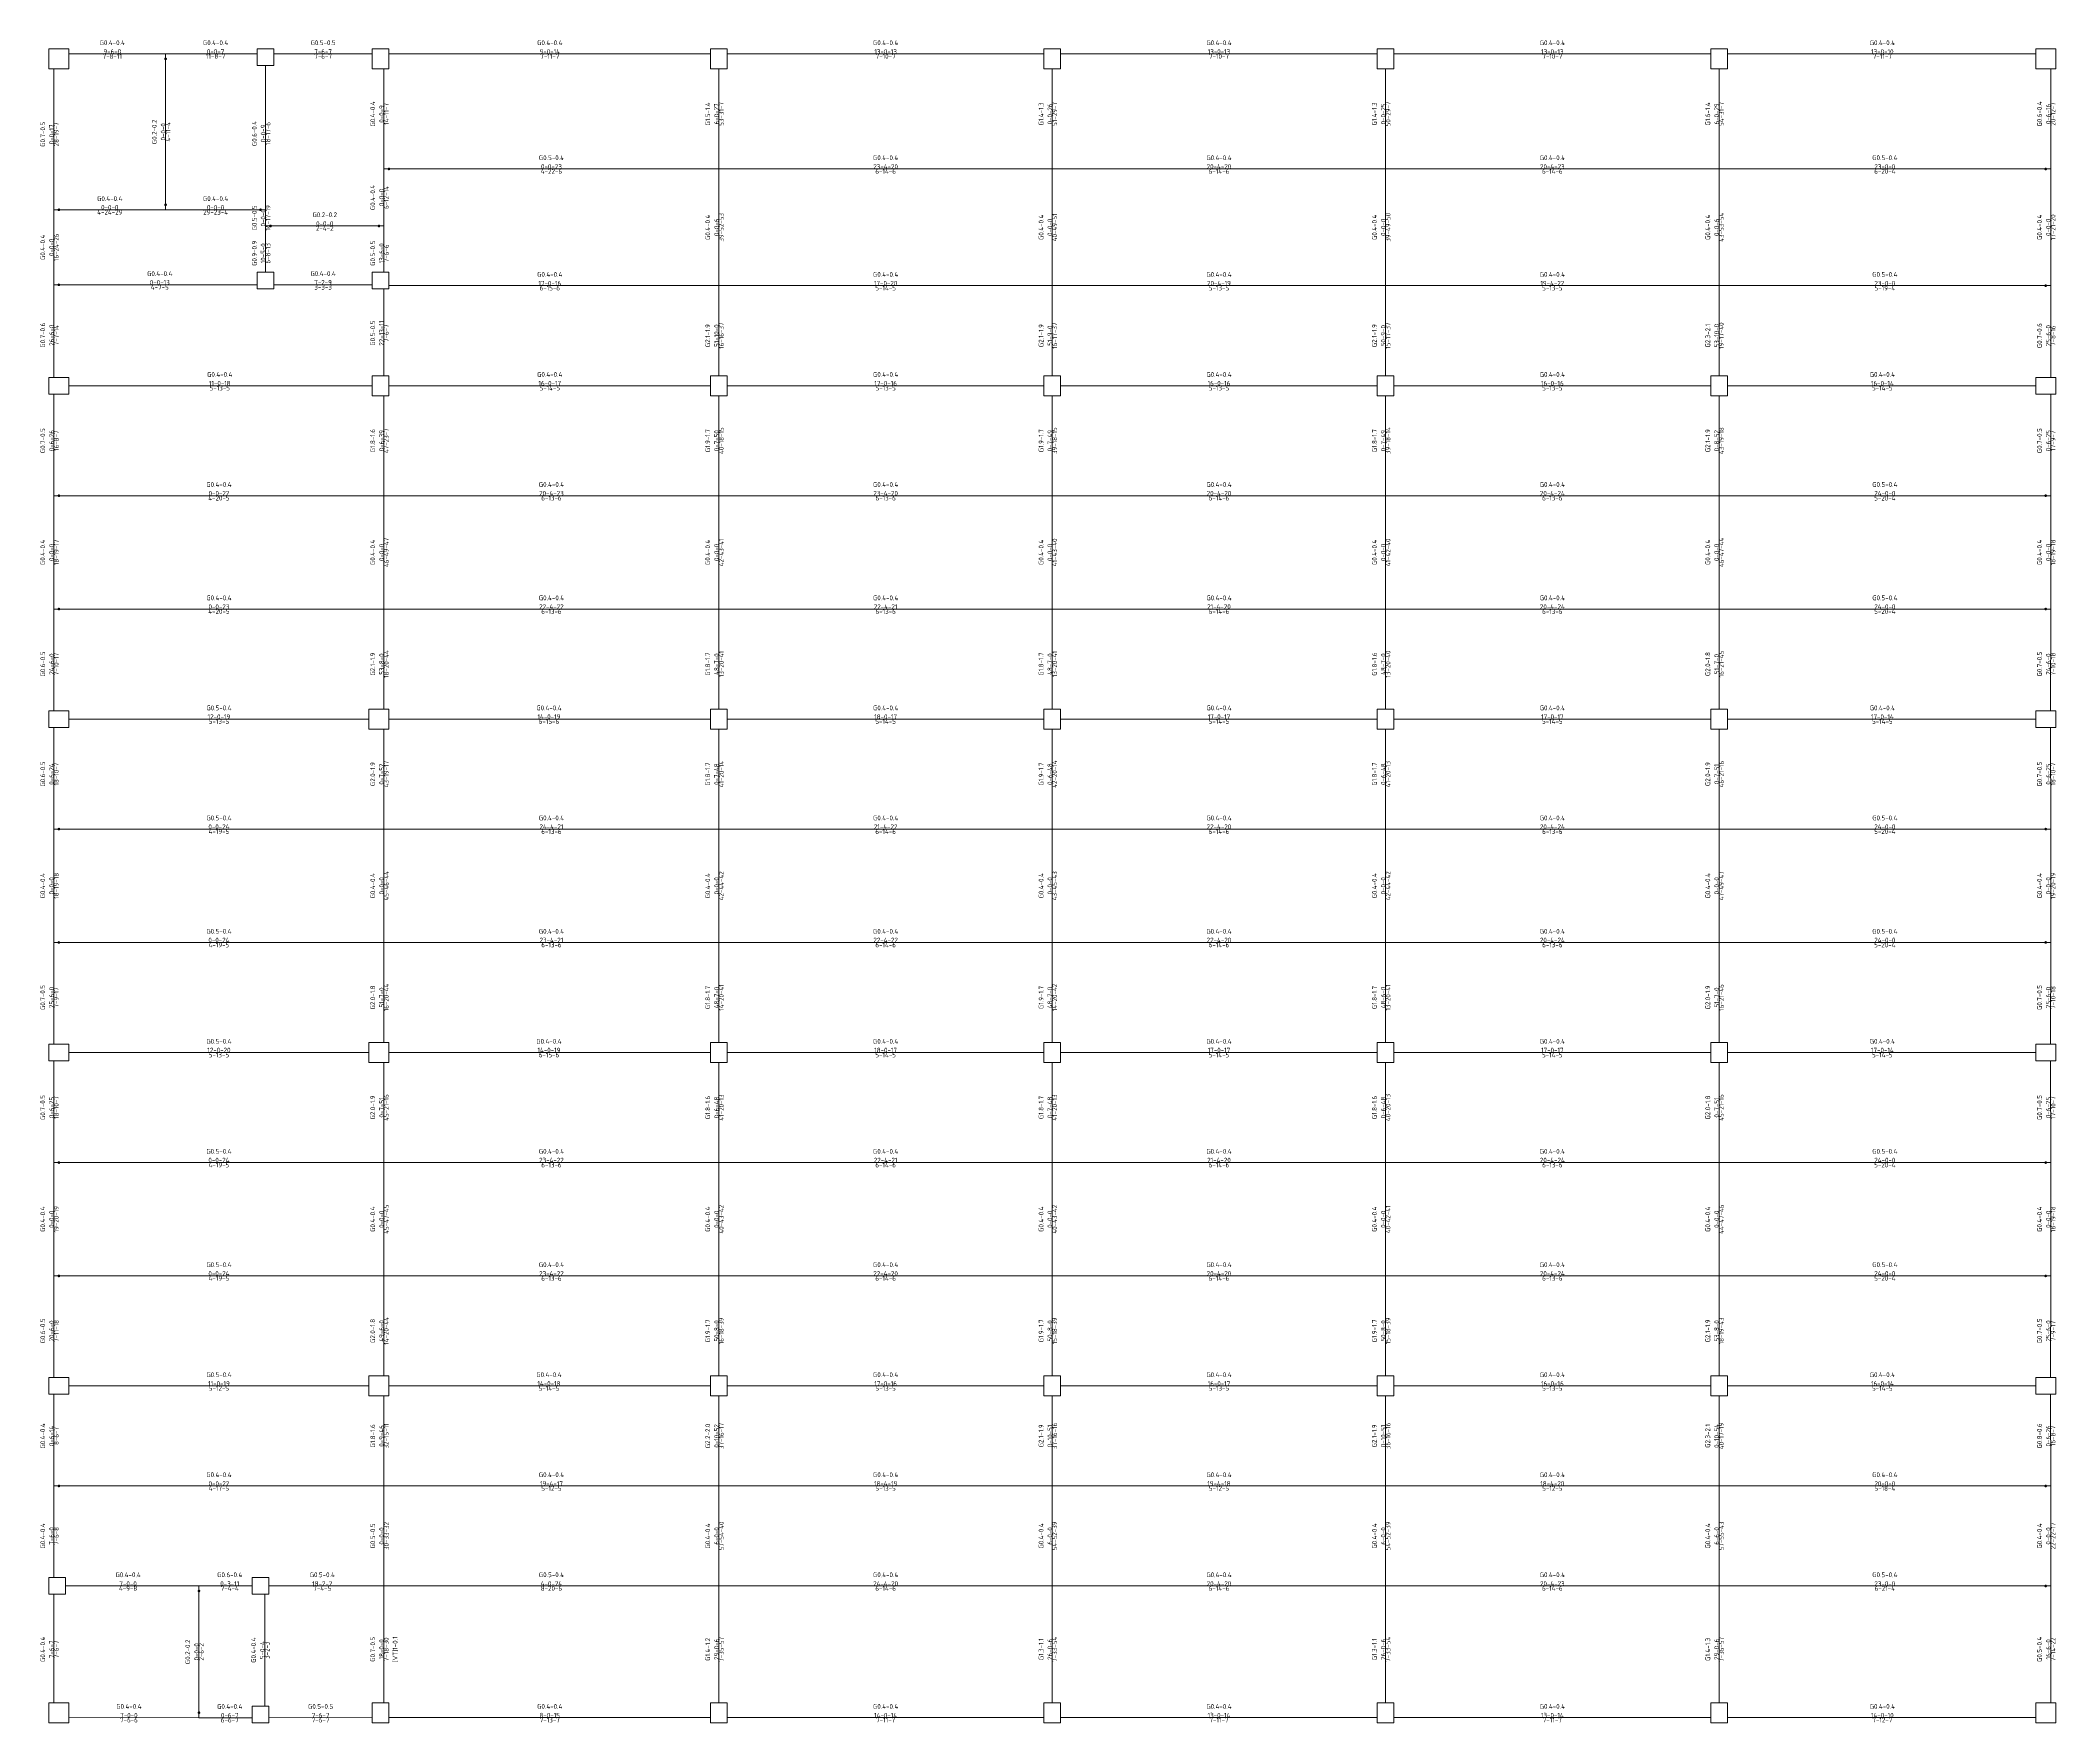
# Model space of a CAD drawing. Extents: x -2331248 to -1198620, y -977263 to -545844.
# Drawn here: x -1692801 to -1632343, y -910087 to -859629 of the extents above; entities that cross this region are included whole.
import ezdxf

# ---------------------------------------------------------------- set-up
doc = ezdxf.new("R2010")
doc.units = 0
doc.header["$LTSCALE"] = 1000
doc.header["$MEASUREMENT"] = 0
doc.layers.get('0').update_dxf_attribs({"linetype": 'CONTINUOUS'})
for name, color, linetype, lineweight in [('15100', 4, 'CONTINUOUS', 18), ('15101', 52, 'CONTINUOUS', 18), ('15220', 11, 'CONTINUOUS', 18)]:
    doc.layers.add(name, color=color, linetype=linetype, lineweight=lineweight)
doc.styles.add('PkpmHz', font='Pkpmeng', dxfattribs={"width": 0.7, "bigfont": 'hztxt'})

# ---------------------------------------------------------------- blocks, each defined once
blk = doc.blocks.new('A$C26435E72')
at = {"layer": '15100', "ltscale": 1000}
for p, q in [((391, 45375), (392, 49600)), ((841, 50049), (3741, 50050)), ((3741, 50050), (6491, 50049)), ((6741, 45375), (6741, 49700)), ((6991, 50049), (9941, 50049)), ((10291, 46600), (10290, 49600)), ((10441, 50049), (20091, 50049)), ((20341, 46600), (20341, 49600)), ((20591, 50049), (30091, 50049)), ((30341, 46600), (30341, 49600)), ((30591, 50049), (40091, 50049)), ((40341, 46600), (40341, 49600)), ((40591, 50049), (50091, 50049)), ((50341, 46600), (50341, 49600)), ((50591, 50049), (59841, 50049)), ((60291, 46600), (60291, 49600)), ((10291, 44890), (10291, 46600)), ((20341, 43100), (20341, 46600)), ((30341, 43100), (30341, 46600)), ((40341, 43100), (40341, 46600)), ((50341, 43100), (50341, 46600)), ((60291, 43100), (60291, 46600)), ((391, 43125), (391, 45375)), ((6741, 44890), (6741, 45375)), ((6741, 43500), (6741, 44890)), ((10290, 43500), (10291, 44890)), ((392, 40350), (391, 43125)), ((6991, 43125), (9941, 43125)), ((10290, 40400), (10290, 43000)), ((20341, 40400), (20341, 43100)), ((30341, 40400), (30341, 43100)), ((40341, 40400), (40341, 43100)), ((50341, 40400), (50341, 43100)), ((60291, 40350), (60291, 43100)), ((841, 40100), (9941, 40100)), ((10441, 40100), (20091, 40100)), ((20591, 40100), (30091, 40100)), ((30591, 40100), (40091, 40100)), ((40591, 40100), (50091, 40100)), ((50591, 40100), (59841, 40100)), ((391, 36800), (392, 39850)), ((10291, 36800), (10290, 39800)), ((20341, 36800), (20341, 39800)), ((30341, 36800), (30341, 39800)), ((40341, 36800), (40341, 39800)), ((50341, 36800), (50341, 39800)), ((60291, 36800), (60291, 39850)), ((391, 33400), (391, 36800)), ((10291, 33400), (10291, 36800)), ((20341, 33400), (20341, 36800)), ((30341, 33400), (30341, 36800)), ((40341, 33400), (40341, 36800)), ((50341, 33400), (50341, 36800)), ((60291, 33400), (60291, 36800)), ((392, 30350), (391, 33400)), ((10290, 30400), (10291, 33400)), ((20341, 30400), (20341, 33400)), ((30341, 30400), (30341, 33400)), ((40341, 30400), (40341, 33400)), ((50341, 30400), (50341, 33400)), ((60290, 30350), (60291, 33400)), ((391, 26800), (392, 29850)), ((841, 30100), (9841, 30100)), ((10291, 26800), (10290, 29800)), ((10441, 30100), (20091, 30100)), ((20341, 26800), (20341, 29800)), ((20591, 30100), (30091, 30100)), ((30341, 26800), (30341, 29800)), ((30591, 30100), (40091, 30100)), ((40341, 26800), (40341, 29800)), ((40591, 30100), (50091, 30100)), ((50341, 26800), (50341, 29800)), ((50591, 30100), (59841, 30100)), ((60291, 26800), (60290, 29850)), ((391, 23400), (391, 26800)), ((10291, 23400), (10291, 26800)), ((20341, 23400), (20341, 26800)), ((30341, 23400), (30341, 26800)), ((40341, 23400), (40341, 26800)), ((50341, 23400), (50341, 26800)), ((60291, 23400), (60291, 26800)), ((392, 20350), (391, 23400)), ((10290, 20400), (10291, 23400)), ((20341, 20400), (20341, 23400)), ((30341, 20400), (30341, 23400)), ((40341, 20400), (40341, 23400)), ((50341, 20400), (50341, 23400)), ((60290, 20350), (60291, 23400)), ((841, 20100), (9841, 20100)), ((10441, 20100), (20091, 20100)), ((20591, 20100), (30091, 20100)), ((30591, 20100), (40091, 20100)), ((40591, 20100), (50091, 20100)), ((50591, 20100), (59841, 20100)), ((391, 16800), (392, 19850)), ((10291, 16800), (10290, 19800)), ((20341, 16800), (20341, 19800)), ((30341, 16800), (30341, 19800)), ((40341, 16800), (40341, 19800)), ((50341, 16800), (50341, 19800)), ((60291, 16800), (60290, 19850)), ((391, 13400), (391, 16800)), ((10291, 13400), (10291, 16800)), ((20341, 13400), (20341, 16800)), ((30341, 13400), (30341, 16800)), ((40341, 13400), (40341, 16800)), ((50341, 13400), (50341, 16800)), ((60291, 13400), (60291, 16800)), ((392, 10350), (391, 13400)), ((10290, 10400), (10291, 13400)), ((20341, 10400), (20341, 13400)), ((30341, 10400), (30341, 13400)), ((40341, 10400), (40341, 13400)), ((50341, 10400), (50341, 13400)), ((60290, 10350), (60291, 13400)), ((391, 7100), (392, 9850)), ((841, 10100), (9841, 10100)), ((10291, 7100), (10290, 9800)), ((10441, 10100), (20091, 10100)), ((20341, 7100), (20341, 9800)), ((20591, 10100), (30091, 10100)), ((30341, 7100), (30341, 9800)), ((30591, 10100), (40091, 10100)), ((40341, 7100), (40341, 9800)), ((40591, 10100), (50091, 10100)), ((50341, 7100), (50341, 9800)), ((50591, 10100), (59841, 10100)), ((60291, 7100), (60290, 9850)), ((391, 4350), (391, 7100)), ((10291, 4100), (10291, 7100)), ((20341, 4100), (20341, 7100)), ((30341, 4100), (30341, 7100)), ((40341, 4100), (40341, 7100)), ((50341, 4100), (50341, 7100)), ((60291, 4100), (60291, 7100)), ((392, 600), (391, 3850)), ((741, 4100), (4741, 4100)), ((4741, 4100), (6341, 4100)), ((6716, 500), (6716, 3850)), ((10290, 600), (10291, 4100)), ((20341, 600), (20341, 4100)), ((30341, 600), (30341, 4100)), ((40341, 600), (40341, 4100)), ((50341, 600), (50341, 4100)), ((60291, 600), (60291, 4100)), ((841, 151), (4741, 150)), ((4741, 150), (6341, 150)), ((6841, 150), (9941, 151)), ((10441, 151), (20091, 151)), ((20591, 151), (30091, 151)), ((30591, 151), (40091, 151)), ((40591, 151), (50091, 151)), ((50591, 151), (59841, 151))]:
    blk.add_line(p, q, dxfattribs=at)
at = {"layer": '15100', "color": 4, "ltscale": 1000}
for p, q in [((3741, 45375), (3741, 50050)), ((10291, 46600), (20341, 46600)), ((20341, 46600), (30341, 46600)), ((30341, 46600), (40341, 46600)), ((40341, 46600), (50341, 46600)), ((50341, 46600), (60291, 46600)), ((391, 45375), (3741, 45375)), ((3741, 45375), (6741, 45375)), ((6741, 44890), (10291, 44890)), ((391, 43125), (6491, 43125)), ((10441, 43100), (20341, 43100)), ((20341, 43100), (30341, 43100)), ((30341, 43100), (40341, 43100)), ((40341, 43100), (50341, 43100)), ((50341, 43100), (60291, 43100)), ((391, 36800), (10291, 36800)), ((10291, 36800), (20341, 36800)), ((20341, 36800), (30341, 36800)), ((30341, 36800), (40341, 36800)), ((40341, 36800), (50341, 36800)), ((50341, 36800), (60291, 36800)), ((391, 33400), (10291, 33400)), ((10291, 33400), (20341, 33400)), ((20341, 33400), (30341, 33400)), ((30341, 33400), (40341, 33400)), ((40341, 33400), (50341, 33400)), ((50341, 33400), (60291, 33400)), ((391, 26800), (10291, 26800)), ((10291, 26800), (20341, 26800)), ((20341, 26800), (30341, 26800)), ((30341, 26800), (40341, 26800)), ((40341, 26800), (50341, 26800)), ((50341, 26800), (60291, 26800)), ((391, 23400), (10291, 23400)), ((10291, 23400), (20341, 23400)), ((20341, 23400), (30341, 23400)), ((30341, 23400), (40341, 23400)), ((40341, 23400), (50341, 23400)), ((50341, 23400), (60291, 23400)), ((391, 16800), (10291, 16800)), ((10291, 16800), (20341, 16800)), ((20341, 16800), (30341, 16800)), ((30341, 16800), (40341, 16800)), ((40341, 16800), (50341, 16800)), ((50341, 16800), (60291, 16800)), ((391, 13400), (10291, 13400)), ((10291, 13400), (20341, 13400)), ((20341, 13400), (30341, 13400)), ((30341, 13400), (40341, 13400)), ((40341, 13400), (50341, 13400)), ((50341, 13400), (60291, 13400)), ((391, 7100), (10291, 7100)), ((10291, 7100), (20341, 7100)), ((20341, 7100), (30341, 7100)), ((30341, 7100), (40341, 7100)), ((40341, 7100), (50341, 7100)), ((50341, 7100), (60291, 7100)), ((4741, 150), (4741, 4100)), ((6841, 4100), (10291, 4100)), ((10291, 4100), (20341, 4100)), ((20341, 4100), (30341, 4100)), ((30341, 4100), (40341, 4100)), ((40341, 4100), (50341, 4100)), ((50341, 4100), (60291, 4100))]:
    blk.add_line(p, q, dxfattribs=at)
at = {"layer": '15100', "color": 1, "ltscale": 1000}
for points in [[(3761, 49900, 40, 40, 1), (3721, 49900, 40, 40, 1)], [(10461, 46600, 40, 40, 1), (10421, 46600, 40, 40, 1)], [(60161, 46600, 40, 40, 1), (60121, 46600, 40, 40, 1)], [(561, 45375, 40, 40, 1), (521, 45375, 40, 40, 1)], [(3761, 45525, 40, 40, 1), (3721, 45525, 40, 40, 1)], [(6611, 45375, 40, 40, 1), (6571, 45375, 40, 40, 1)], [(6911, 44890, 40, 40, 1), (6871, 44890, 40, 40, 1)], [(10161, 44890, 40, 40, 1), (10121, 44890, 40, 40, 1)], [(561, 43125, 40, 40, 1), (521, 43125, 40, 40, 1)], [(60161, 43100, 40, 40, 1), (60121, 43100, 40, 40, 1)], [(561, 36800, 40, 40, 1), (521, 36800, 40, 40, 1)], [(60161, 36800, 40, 40, 1), (60121, 36800, 40, 40, 1)], [(561, 33400, 40, 40, 1), (521, 33400, 40, 40, 1)], [(60161, 33400, 40, 40, 1), (60121, 33400, 40, 40, 1)], [(561, 26800, 40, 40, 1), (521, 26800, 40, 40, 1)], [(60161, 26800, 40, 40, 1), (60121, 26800, 40, 40, 1)], [(561, 23400, 40, 40, 1), (521, 23400, 40, 40, 1)], [(60161, 23400, 40, 40, 1), (60121, 23400, 40, 40, 1)], [(561, 16800, 40, 40, 1), (521, 16800, 40, 40, 1)], [(60161, 16800, 40, 40, 1), (60121, 16800, 40, 40, 1)], [(561, 13400, 40, 40, 1), (521, 13400, 40, 40, 1)], [(60161, 13400, 40, 40, 1), (60121, 13400, 40, 40, 1)], [(561, 7100, 40, 40, 1), (521, 7100, 40, 40, 1)], [(60161, 7100, 40, 40, 1), (60121, 7100, 40, 40, 1)], [(4761, 3950, 40, 40, 1), (4721, 3950, 40, 40, 1)], [(60161, 4100, 40, 40, 1), (60121, 4100, 40, 40, 1)], [(4761, 300, 40, 40, 1), (4721, 300, 40, 40, 1)]]:
    blk.add_lwpolyline(points, format="xyseb", close=True, dxfattribs=at)
at = {"layer": '15101', "linetype": 'Continuous'}
for points in [[(241, 49600), (841, 49600), (841, 50200), (241, 50200)], [(6491, 49700), (6991, 49700), (6991, 50200), (6491, 50200)], [(9941, 49600), (10441, 49600), (10441, 50200), (9941, 50200)], [(20091, 49600), (20591, 49600), (20591, 50200), (20091, 50200)], [(30091, 49600), (30591, 49600), (30591, 50200), (30091, 50200)], [(40091, 49600), (40591, 49600), (40591, 50200), (40091, 50200)], [(50091, 49600), (50591, 49600), (50591, 50200), (50091, 50200)], [(59841, 49600), (60441, 49600), (60441, 50200), (59841, 50200)], [(6491, 43000), (6991, 43000), (6991, 43500), (6491, 43500)], [(9941, 43000), (10441, 43000), (10441, 43500), (9941, 43500)], [(242, 39850), (842, 39850), (842, 40350), (242, 40350)], [(9941, 39800), (10441, 39800), (10441, 40400), (9941, 40400)], [(20091, 39800), (20591, 39800), (20591, 40400), (20091, 40400)], [(30091, 39800), (30591, 39800), (30591, 40400), (30091, 40400)], [(40091, 39800), (40591, 39800), (40591, 40400), (40091, 40400)], [(50091, 39800), (50591, 39800), (50591, 40400), (50091, 40400)], [(59841, 39850), (60441, 39850), (60441, 40350), (59841, 40350)], [(242, 29850), (842, 29850), (842, 30350), (242, 30350)], [(9841, 29800), (10441, 29800), (10441, 30400), (9841, 30400)], [(20091, 29800), (20591, 29800), (20591, 30400), (20091, 30400)], [(30091, 29800), (30591, 29800), (30591, 30400), (30091, 30400)], [(40091, 29800), (40591, 29800), (40591, 30400), (40091, 30400)], [(50091, 29800), (50591, 29800), (50591, 30400), (50091, 30400)], [(59841, 29850), (60441, 29850), (60441, 30350), (59841, 30350)], [(242, 19850), (842, 19850), (842, 20350), (242, 20350)], [(9841, 19800), (10441, 19800), (10441, 20400), (9841, 20400)], [(20091, 19800), (20591, 19800), (20591, 20400), (20091, 20400)], [(30091, 19800), (30591, 19800), (30591, 20400), (30091, 20400)], [(40091, 19800), (40591, 19800), (40591, 20400), (40091, 20400)], [(50091, 19800), (50591, 19800), (50591, 20400), (50091, 20400)], [(59841, 19850), (60441, 19850), (60441, 20350), (59841, 20350)], [(242, 9850), (842, 9850), (842, 10350), (242, 10350)], [(9841, 9800), (10441, 9800), (10441, 10400), (9841, 10400)], [(20091, 9800), (20591, 9800), (20591, 10400), (20091, 10400)], [(30091, 9800), (30591, 9800), (30591, 10400), (30091, 10400)], [(40091, 9800), (40591, 9800), (40591, 10400), (40091, 10400)], [(50091, 9800), (50591, 9800), (50591, 10400), (50091, 10400)], [(59841, 9850), (60441, 9850), (60441, 10350), (59841, 10350)], [(241, 3850), (741, 3850), (741, 4350), (241, 4350)], [(6341, 3850), (6841, 3850), (6841, 4350), (6341, 4350)], [(241, 0), (841, 0), (841, 600), (241, 600)], [(6341, 0), (6841, 0), (6841, 500), (6341, 500)], [(9941, 0), (10441, 0), (10441, 600), (9941, 600)], [(20091, 0), (20591, 0), (20591, 600), (20091, 600)], [(30091, 0), (30591, 0), (30591, 600), (30091, 600)], [(40091, 0), (40591, 0), (40591, 600), (40091, 600)], [(50091, 0), (50591, 0), (50591, 600), (50091, 600)], [(59841, 0), (60441, 0), (60441, 600), (59841, 600)]]:
    blk.add_lwpolyline(points, close=True, dxfattribs=at)
at = {"layer": '15220', "char_height": 144, "line_spacing_factor": 1.1, "style": 'PkpmHz'}
for s, insert, attachment_point, rotation in [('{\\W0.91;\\C4;G0.4-0.4^J9-6-0^J}', (2141, 50050), 8, 0.01796), ('{\\W0.91;\\C4;G0.4-0.4^J0-0-7^J}', (5241, 50050), 8, 359.98091), ('{\\W0.91;\\C4;7-8-11^J}', (2141, 50050), 2, 0.01796), ('{\\W0.91;\\C4;11-8-7^J}', (5241, 50050), 2, 359.98091), ('{\\W0.91;\\C4;G0.4-0.4^J0-0-9^J}', (10291, 48250), 8, 89.99972), ('{\\W0.91;\\C4;14-11-7^J}', (10291, 48250), 2, 89.99972), ('{\\W0.91;\\C4;G1.5-1.4^J6-0-27^J}', (20341, 48250), 8, 89.99972), ('{\\W0.91;\\C4;53-31-7^J}', (20341, 48250), 2, 89.99972), ('{\\W0.91;\\C4;G1.4-1.3^J0-0-26^J}', (30341, 48250), 8, 89.99972), ('{\\W0.91;\\C4;51-29-7^J}', (30341, 48250), 2, 89.99972), ('{\\W0.91;\\C4;G1.4-1.3^J0-0-25^J}', (40341, 48250), 8, 89.99972), ('{\\W0.91;\\C4;50-29-7^J}', (40341, 48250), 2, 89.99972), ('{\\W0.91;\\C4;G1.6-1.4^J6-0-29^J}', (50341, 48250), 8, 89.99972), ('{\\W0.91;\\C4;54-31-7^J}', (50341, 48250), 2, 89.99972), ('{\\W0.91;\\C4;G0.6-0.4^J0-6-16^J}', (60291, 48250), 8, 89.99972), ('{\\W0.91;\\C4;20-12-7^J}', (60291, 48250), 2, 89.99972), ('{\\W0.91;\\C4;G0.7-0.5^J0-0-17^J}', (392, 47638), 8, 89.99972), ('{\\W0.91;\\C4;28-19-7^J}', (392, 47638), 2, 89.99972), ('{\\W0.91;\\C4;G0.2-0.2^J0-0-0^J}', (3741, 47713), 8, 89.99972), ('{\\W0.91;\\C4;4-11-4^J}', (3741, 47713), 2, 89.99972), ('{\\W0.91;\\C4;G0.6-0.4^J0-0-9^J}', (6741, 47663), 8, 89.99972), ('{\\W0.91;\\C4;18-17-6^J}', (6741, 47663), 2, 89.99972), ('{\\W0.91;\\C4;G0.4-0.4^J0-0-0^J}', (10291, 45745), 8, 89.99972), ('{\\W0.91;\\C4;6-12-14^J}', (10291, 45745), 2, 89.99972), ('{\\W0.91;\\C4;G0.5-0.5^J0-0-0^J}', (6741, 45133), 8, 89.99972), ('{\\W0.91;\\C4;14-17-19^J}', (6741, 45133), 2, 89.99972), ('{\\W0.91;\\C4;G0.4-0.4^J0-0-6^J}', (20341, 44850), 8, 89.99972), ('{\\W0.91;\\C4;39-52-53^J}', (20341, 44850), 2, 89.99972), ('{\\W0.91;\\C4;G0.4-0.4^J0-0-0^J}', (30341, 44850), 8, 89.99972), ('{\\W0.91;\\C4;40-49-51^J}', (30341, 44850), 2, 89.99972), ('{\\W0.91;\\C4;G0.4-0.4^J0-0-0^J}', (40341, 44850), 8, 89.99972), ('{\\W0.91;\\C4;39-49-50^J}', (40341, 44850), 2, 89.99972), ('{\\W0.91;\\C4;G0.4-0.4^J0-0-6^J}', (50341, 44850), 8, 89.99972), ('{\\W0.91;\\C4;43-53-54^J}', (50341, 44850), 2, 89.99972), ('{\\W0.91;\\C4;G0.4-0.4^J0-0-0^J}', (60291, 44850), 8, 89.99972), ('{\\W0.91;\\C4;17-21-20^J}', (60291, 44850), 2, 89.99972), ('{\\W0.91;\\C4;G0.4-0.4^J0-0-0^J}', (391, 44250), 8, 89.99972), ('{\\W0.91;\\C4;16-24-26^J}', (391, 44250), 2, 89.99972), ('{\\W0.91;\\C4;G0.9-0.9^J10-5-0^J}', (6741, 44070), 8, 89.99972), ('{\\W0.91;\\C4;6-8-13^J}', (6741, 44070), 2, 89.99972), ('{\\W0.91;\\C4;G0.5-0.5^J13-6-0^J}', (10291, 44070), 8, 89.96553), ('{\\W0.91;\\C4;7-6-6^J}', (10291, 44070), 2, 89.96553), ('{\\W0.91;\\C4;G0.7-0.6^J26-6-0^J}', (392, 41613), 8, 89.99972), ('{\\W0.91;\\C4;7-7-14^J}', (392, 41613), 2, 89.99972), ('{\\W0.91;\\C4;G0.5-0.5^J22-13-11^J}', (10290, 41675), 8, 89.99972), ('{\\W0.91;\\C4;7-6-7^J}', (10290, 41675), 2, 89.99972), ('{\\W0.91;\\C4;G2.1-1.9^J51-10-0^J}', (20341, 41600), 8, 89.99972), ('{\\W0.91;\\C4;16-16-37^J}', (20341, 41600), 2, 89.99972), ('{\\W0.91;\\C4;G2.1-1.9^J51-9-0^J}', (30341, 41600), 8, 89.99972), ('{\\W0.91;\\C4;16-17-37^J}', (30341, 41600), 2, 89.99972), ('{\\W0.91;\\C4;G2.1-1.9^J50-9-0^J}', (40341, 41600), 8, 89.99972), ('{\\W0.91;\\C4;15-17-37^J}', (40341, 41600), 2, 89.99972), ('{\\W0.91;\\C4;G2.3-2.1^J53-10-0^J}', (50341, 41600), 8, 89.99972), ('{\\W0.91;\\C4;19-17-40^J}', (50341, 41600), 2, 89.99972), ('{\\W0.91;\\C4;G0.7-0.6^J25-6-0^J}', (60291, 41600), 8, 89.99972), ('{\\W0.91;\\C4;7-8-16^J}', (60291, 41600), 2, 89.99972), ('{\\W0.91;\\C4;G0.7-0.5^J0-6-26^J}', (392, 38450), 8, 89.99972), ('{\\W0.91;\\C4;G1.8-1.6^J0-6-39^J}', (10291, 38450), 8, 89.99972), ('{\\W0.91;\\C4;47-23-7^J}', (10291, 38450), 2, 89.99972), ('{\\W0.91;\\C4;G1.9-1.7^J0-7-50^J}', (20341, 38450), 8, 89.99972), ('{\\W0.91;\\C4;40-18-15^J}', (20341, 38450), 2, 89.99972), ('{\\W0.91;\\C4;G1.9-1.7^J0-7-49^J}', (30341, 38450), 8, 89.99972), ('{\\W0.91;\\C4;39-18-15^J}', (30341, 38450), 2, 89.99972), ('{\\W0.91;\\C4;G1.8-1.7^J0-7-49^J}', (40341, 38450), 8, 89.99972), ('{\\W0.91;\\C4;39-18-14^J}', (40341, 38450), 2, 89.99972), ('{\\W0.91;\\C4;G2.1-1.9^J0-8-52^J}', (50341, 38450), 8, 89.99972), ('{\\W0.91;\\C4;43-19-18^J}', (50341, 38450), 2, 89.99972), ('{\\W0.91;\\C4;G0.7-0.5^J0-6-25^J}', (60291, 38450), 8, 89.99972), ('{\\W0.91;\\C4;16-8-7^J}', (392, 38450), 2, 89.99972), ('{\\W0.91;\\C4;17-9-7^J}', (60291, 38450), 2, 89.99972), ('{\\W0.91;\\C4;G0.4-0.4^J0-0-0^J}', (391, 35100), 8, 89.99972), ('{\\W0.91;\\C4;18-19-17^J}', (391, 35100), 2, 89.99972), ('{\\W0.91;\\C4;G0.4-0.4^J0-0-0^J}', (10291, 35100), 8, 89.99972), ('{\\W0.91;\\C4;46-49-47^J}', (10291, 35100), 2, 89.99972), ('{\\W0.91;\\C4;G0.4-0.4^J0-0-0^J}', (20341, 35100), 8, 89.99972), ('{\\W0.91;\\C4;42-43-41^J}', (20341, 35100), 2, 89.99972), ('{\\W0.91;\\C4;G0.4-0.4^J0-0-0^J}', (30341, 35100), 8, 89.99972), ('{\\W0.91;\\C4;41-43-40^J}', (30341, 35100), 2, 89.99972), ('{\\W0.91;\\C4;G0.4-0.4^J0-0-0^J}', (40341, 35100), 8, 89.99972), ('{\\W0.91;\\C4;41-42-40^J}', (40341, 35100), 2, 89.99972), ('{\\W0.91;\\C4;G0.4-0.4^J0-0-0^J}', (50341, 35100), 8, 89.99972), ('{\\W0.91;\\C4;46-47-44^J}', (50341, 35100), 2, 89.99972), ('{\\W0.91;\\C4;G0.4-0.4^J0-0-0^J}', (60291, 35100), 8, 89.99972), ('{\\W0.91;\\C4;18-19-18^J}', (60291, 35100), 2, 89.99972), ('{\\W0.91;\\C4;G0.6-0.5^J24-6-0^J}', (392, 31750), 8, 89.99972), ('{\\W0.91;\\C4;18-20-44^J}', (10291, 31750), 2, 89.99972), ('{\\W0.91;\\C4;13-20-41^J}', (20341, 31750), 2, 89.99972), ('{\\W0.91;\\C4;13-20-41^J}', (30341, 31750), 2, 89.99972), ('{\\W0.91;\\C4;13-20-40^J}', (40341, 31750), 2, 89.99972), ('{\\W0.91;\\C4;16-21-45^J}', (50341, 31750), 2, 89.99972), ('{\\W0.91;\\C4;G0.7-0.5^J24-6-0^J}', (60291, 31750), 8, 89.99972), ('{\\W0.91;\\C4;7-10-17^J}', (392, 31750), 2, 89.99972), ('{\\W0.91;\\C4;G2.1-1.9^J53-8-0^J}', (10291, 31750), 8, 89.99972), ('{\\W0.91;\\C4;G1.8-1.7^J48-7-0^J}', (20341, 31750), 8, 89.99972), ('{\\W0.91;\\C4;G1.8-1.7^J48-7-0^J}', (30341, 31750), 8, 89.99972), ('{\\W0.91;\\C4;G1.8-1.6^J48-7-0^J}', (40341, 31750), 8, 89.99972), ('{\\W0.91;\\C4;G2.0-1.8^J51-7-0^J}', (50341, 31750), 8, 89.99972), ('{\\W0.91;\\C4;7-10-18^J}', (60291, 31750), 2, 89.99972), ('{\\W0.91;\\C4;G0.6-0.5^J0-6-24^J}', (392, 28450), 8, 89.99972), ('{\\W0.91;\\C4;18-10-7^J}', (392, 28450), 2, 89.99972), ('{\\W0.91;\\C4;G2.0-1.9^J0-7-52^J}', (10291, 28450), 8, 89.99972), ('{\\W0.91;\\C4;43-19-17^J}', (10291, 28450), 2, 89.99972), ('{\\W0.91;\\C4;G1.8-1.7^J0-7-48^J}', (20341, 28450), 8, 89.99972), ('{\\W0.91;\\C4;41-20-14^J}', (20341, 28450), 2, 89.99972), ('{\\W0.91;\\C4;G1.9-1.7^J0-6-48^J}', (30341, 28450), 8, 89.99972), ('{\\W0.91;\\C4;42-20-14^J}', (30341, 28450), 2, 89.99972), ('{\\W0.91;\\C4;G1.8-1.7^J0-6-48^J}', (40341, 28450), 8, 89.99972), ('{\\W0.91;\\C4;41-20-13^J}', (40341, 28450), 2, 89.99972), ('{\\W0.91;\\C4;G2.0-1.9^J0-7-51^J}', (50341, 28450), 8, 89.99972), ('{\\W0.91;\\C4;46-21-16^J}', (50341, 28450), 2, 89.99972), ('{\\W0.91;\\C4;G0.7-0.5^J0-6-25^J}', (60291, 28450), 8, 89.99972), ('{\\W0.91;\\C4;18-10-7^J}', (60291, 28450), 2, 89.99972), ('{\\W0.91;\\C4;G0.4-0.4^J0-0-0^J}', (391, 25100), 8, 89.99972), ('{\\W0.91;\\C4;18-19-18^J}', (391, 25100), 2, 89.99972), ('{\\W0.91;\\C4;G0.4-0.4^J0-0-0^J}', (10291, 25100), 8, 89.99972), ('{\\W0.91;\\C4;45-46-44^J}', (10291, 25100), 2, 89.99972), ('{\\W0.91;\\C4;G0.4-0.4^J0-0-0^J}', (20341, 25100), 8, 89.99972), ('{\\W0.91;\\C4;42-44-42^J}', (20341, 25100), 2, 89.99972), ('{\\W0.91;\\C4;G0.4-0.4^J0-0-0^J}', (30341, 25100), 8, 89.99972), ('{\\W0.91;\\C4;43-45-43^J}', (30341, 25100), 2, 89.99972), ('{\\W0.91;\\C4;G0.4-0.4^J0-0-0^J}', (40341, 25100), 8, 89.99972), ('{\\W0.91;\\C4;42-44-42^J}', (40341, 25100), 2, 89.99972), ('{\\W0.91;\\C4;G0.4-0.4^J0-0-0^J}', (50341, 25100), 8, 89.99972), ('{\\W0.91;\\C4;47-49-47^J}', (50341, 25100), 2, 89.99972), ('{\\W0.91;\\C4;G0.4-0.4^J0-0-0^J}', (60291, 25100), 8, 89.99972), ('{\\W0.91;\\C4;19-20-19^J}', (60291, 25100), 2, 89.99972), ('{\\W0.91;\\C4;G0.7-0.5^J25-6-0^J}', (392, 21750), 8, 90.01942), ('{\\W0.91;\\C4;7-9-17^J}', (392, 21750), 2, 90.01942), ('{\\W0.91;\\C4;G2.0-1.8^J51-7-0^J}', (10291, 21750), 8, 89.98001), ('{\\W0.91;\\C4;16-20-44^J}', (10291, 21750), 2, 89.98001), ('{\\W0.91;\\C4;G1.8-1.7^J48-7-0^J}', (20341, 21750), 8, 89.99972), ('{\\W0.91;\\C4;14-20-41^J}', (20341, 21750), 2, 89.99972), ('{\\W0.91;\\C4;G1.9-1.7^J48-7-0^J}', (30341, 21750), 8, 89.99972), ('{\\W0.91;\\C4;14-20-42^J}', (30341, 21750), 2, 89.99972), ('{\\W0.91;\\C4;G1.8-1.7^J48-6-0^J}', (40341, 21750), 8, 89.99972), ('{\\W0.91;\\C4;13-20-41^J}', (40341, 21750), 2, 89.99972), ('{\\W0.91;\\C4;G2.0-1.9^J51-7-0^J}', (50341, 21750), 8, 89.99972), ('{\\W0.91;\\C4;16-21-46^J}', (50341, 21750), 2, 89.99972), ('{\\W0.91;\\C4;G0.7-0.5^J25-6-0^J}', (60291, 21750), 8, 89.98001), ('{\\W0.91;\\C4;7-10-18^J}', (60291, 21750), 2, 89.98001), ('{\\W0.91;\\C4;G0.7-0.5^J0-6-25^J}', (392, 18450), 8, 89.99972), ('{\\W0.91;\\C4;45-21-16^J}', (10291, 18450), 2, 89.99972), ('{\\W0.91;\\C4;41-20-13^J}', (20341, 18450), 2, 89.99972), ('{\\W0.91;\\C4;41-20-13^J}', (30341, 18450), 2, 89.99972), ('{\\W0.91;\\C4;40-20-13^J}', (40341, 18450), 2, 89.99972), ('{\\W0.91;\\C4;45-21-16^J}', (50341, 18450), 2, 89.99972), ('{\\W0.91;\\C4;G0.7-0.5^J0-6-25^J}', (60291, 18450), 8, 89.99972), ('{\\W0.91;\\C4;18-10-7^J}', (392, 18450), 2, 89.99972), ('{\\W0.91;\\C4;G2.0-1.9^J0-7-51^J}', (10291, 18450), 8, 89.99972), ('{\\W0.91;\\C4;G1.8-1.6^J0-6-48^J}', (20341, 18450), 8, 89.99972), ('{\\W0.91;\\C4;G1.8-1.7^J0-7-48^J}', (30341, 18450), 8, 89.99972), ('{\\W0.91;\\C4;G1.8-1.6^J0-6-48^J}', (40341, 18450), 8, 89.99972), ('{\\W0.91;\\C4;G2.0-1.8^J0-7-51^J}', (50341, 18450), 8, 89.99972), ('{\\W0.91;\\C4;17-10-7^J}', (60291, 18450), 2, 89.99972), ('{\\W0.91;\\C4;G0.4-0.4^J0-0-0^J}', (391, 15100), 8, 89.99972), ('{\\W0.91;\\C4;19-20-19^J}', (391, 15100), 2, 89.99972), ('{\\W0.91;\\C4;G0.4-0.4^J0-0-0^J}', (10291, 15100), 8, 89.99972), ('{\\W0.91;\\C4;45-47-45^J}', (10291, 15100), 2, 89.99972), ('{\\W0.91;\\C4;G0.4-0.4^J0-0-0^J}', (20341, 15100), 8, 89.99972), ('{\\W0.91;\\C4;40-43-42^J}', (20341, 15100), 2, 89.99972), ('{\\W0.91;\\C4;G0.4-0.4^J0-0-0^J}', (30341, 15100), 8, 89.99972), ('{\\W0.91;\\C4;40-43-42^J}', (30341, 15100), 2, 89.99972), ('{\\W0.91;\\C4;G0.4-0.4^J0-0-0^J}', (40341, 15100), 8, 89.99972), ('{\\W0.91;\\C4;40-42-41^J}', (40341, 15100), 2, 89.99972), ('{\\W0.91;\\C4;G0.4-0.4^J0-0-0^J}', (50341, 15100), 8, 89.99972), ('{\\W0.91;\\C4;44-47-46^J}', (50341, 15100), 2, 89.99972), ('{\\W0.91;\\C4;G0.4-0.4^J0-0-0^J}', (60291, 15100), 8, 89.99972), ('{\\W0.91;\\C4;18-19-18^J}', (60291, 15100), 2, 89.99972), ('{\\W0.91;\\C4;G0.6-0.5^J20-6-0^J}', (392, 11750), 8, 89.99972), ('{\\W0.91;\\C4;7-11-18^J}', (392, 11750), 2, 89.99972), ('{\\W0.91;\\C4;G2.0-1.8^J49-6-0^J}', (10291, 11750), 8, 89.99972), ('{\\W0.91;\\C4;14-20-44^J}', (10291, 11750), 2, 89.99972), ('{\\W0.91;\\C4;G1.9-1.7^J50-8-0^J}', (20341, 11750), 8, 89.99972), ('{\\W0.91;\\C4;16-18-39^J}', (20341, 11750), 2, 89.99972), ('{\\W0.91;\\C4;G1.9-1.7^J50-8-0^J}', (30341, 11750), 8, 89.99972), ('{\\W0.91;\\C4;15-18-39^J}', (30341, 11750), 2, 89.99972), ('{\\W0.91;\\C4;G1.9-1.7^J50-8-0^J}', (40341, 11750), 8, 89.99972), ('{\\W0.91;\\C4;15-18-39^J}', (40341, 11750), 2, 89.99972), ('{\\W0.91;\\C4;G2.1-1.9^J53-8-0^J}', (50341, 11750), 8, 89.99972), ('{\\W0.91;\\C4;18-19-43^J}', (50341, 11750), 2, 89.99972), ('{\\W0.91;\\C4;G0.7-0.5^J25-6-0^J}', (60291, 11750), 8, 89.99972), ('{\\W0.91;\\C4;7-9-17^J}', (60291, 11750), 2, 89.99972), ('{\\W0.91;\\C4;G0.4-0.4^J0-6-14^J}', (392, 8600), 8, 89.98001), ('{\\W0.91;\\C4;8-6-7^J}', (392, 8600), 2, 89.98001), ('{\\W0.91;\\C4;G1.8-1.6^J0-9-46^J}', (10291, 8600), 8, 90.01942), ('{\\W0.91;\\C4;32-15-11^J}', (10291, 8600), 2, 90.01942), ('{\\W0.91;\\C4;G2.2-2.0^J0-10-52^J}', (20341, 8600), 8, 89.99972), ('{\\W0.91;\\C4;37-16-17^J}', (20341, 8600), 2, 89.99972), ('{\\W0.91;\\C4;G2.1-1.9^J0-10-51^J}', (30341, 8600), 8, 89.99972), ('{\\W0.91;\\C4;37-16-16^J}', (30341, 8600), 2, 89.99972), ('{\\W0.91;\\C4;G2.1-1.9^J0-10-51^J}', (40341, 8600), 8, 89.99972), ('{\\W0.91;\\C4;36-16-16^J}', (40341, 8600), 2, 89.99972), ('{\\W0.91;\\C4;G2.3-2.1^J0-10-54^J}', (50341, 8600), 8, 89.99972), ('{\\W0.91;\\C4;40-17-19^J}', (50341, 8600), 2, 89.99972), ('{\\W0.91;\\C4;G0.8-0.6^J0-6-26^J}', (60291, 8600), 8, 90.01942), ('{\\W0.91;\\C4;16-8-7^J}', (60291, 8600), 2, 90.01942), ('{\\W0.91;\\C4;G0.4-0.4^J7-6-0^J}', (391, 5600), 8, 89.99972), ('{\\W0.91;\\C4;7-6-8^J}', (391, 5600), 2, 89.99972), ('{\\W0.91;\\C4;G0.5-0.5^J0-0-0^J}', (10291, 5600), 8, 89.99972), ('{\\W0.91;\\C4;30-33-32^J}', (10291, 5600), 2, 89.99972), ('{\\W0.91;\\C4;G0.4-0.4^J6-0-0^J}', (20341, 5600), 8, 89.99972), ('{\\W0.91;\\C4;57-54-40^J}', (20341, 5600), 2, 89.99972), ('{\\W0.91;\\C4;G0.4-0.4^J6-0-0^J}', (30341, 5600), 8, 89.99972), ('{\\W0.91;\\C4;54-52-39^J}', (30341, 5600), 2, 89.99972), ('{\\W0.91;\\C4;G0.4-0.4^J6-0-0^J}', (40341, 5600), 8, 89.99972), ('{\\W0.91;\\C4;54-52-39^J}', (40341, 5600), 2, 89.99972), ('{\\W0.91;\\C4;G0.4-0.4^J6-6-0^J}', (50341, 5600), 8, 89.99972), ('{\\W0.91;\\C4;57-55-43^J}', (50341, 5600), 2, 89.99972), ('{\\W0.91;\\C4;G0.4-0.4^J0-0-0^J}', (60291, 5600), 8, 89.99972), ('{\\W0.91;\\C4;22-22-17^J}', (60291, 5600), 2, 89.99972), ('{\\W0.91;\\C4;G0.4-0.4^J7-6-7^J}', (392, 2200), 8, 89.99972), ('{\\W0.91;\\C4;G0.2-0.2^J0-0-0^J}', (4741, 2125), 8, 89.99972), ('{\\W0.91;\\C4;G0.4-0.4^J5-0-4^J}', (6716, 2175), 8, 89.99972), ('{\\W0.91;\\C4;G0.7-0.5^J18-0-0^J}', (10291, 2200), 8, 89.99972), ('{\\W0.91;\\C4;7-18-30^J[VT]1-0.1^J}', (10291, 2200), 2, 89.99972), ('{\\W0.91;\\C4;G1.4-1.2^J29-0-6^J}', (20341, 2200), 8, 89.99972), ('{\\W0.91;\\C4;7-35-57^J}', (20341, 2200), 2, 89.99972), ('{\\W0.91;\\C4;G1.3-1.1^J26-0-6^J}', (30341, 2200), 8, 89.99972), ('{\\W0.91;\\C4;7-33-54^J}', (30341, 2200), 2, 89.99972), ('{\\W0.91;\\C4;G1.3-1.1^J26-0-6^J}', (40341, 2200), 8, 89.99972), ('{\\W0.91;\\C4;7-33-54^J}', (40341, 2200), 2, 89.99972), ('{\\W0.91;\\C4;G1.4-1.3^J29-0-6^J}', (50341, 2200), 8, 89.99972), ('{\\W0.91;\\C4;7-36-57^J}', (50341, 2200), 2, 89.99972), ('{\\W0.91;\\C4;G0.5-0.4^J16-6-0^J}', (60291, 2200), 8, 89.99972), ('{\\W0.91;\\C4;7-14-22^J}', (60291, 2200), 2, 89.99972), ('{\\W0.91;\\C4;7-6-7^J}', (392, 2200), 2, 89.99972), ('{\\W0.91;\\C4;2-6-2^J}', (4741, 2125), 2, 89.99972), ('{\\W0.91;\\C4;3-2-3^J}', (6716, 2175), 2, 89.99972), ('{\\W0.91;\\C4;G0.5-0.5^J7-6-7^J}', (8391, 151), 8, 0.01591), ('{\\W0.91;\\C4;7-6-7^J}', (8391, 151), 2, 0.01591)]:
    blk.add_mtext(s, dxfattribs=dict(at, insert=insert, attachment_point=attachment_point, rotation=rotation))
for s, insert, attachment_point in [('{\\W0.91;\\C4;G0.5-0.5^J7-6-7^J}', (8466, 50049), 8), ('{\\W0.91;\\C4;G0.4-0.4^J9-0-14^J}', (15266, 50049), 8), ('{\\W0.91;\\C4;G0.4-0.4^J13-0-13^J}', (25341, 50049), 8), ('{\\W0.91;\\C4;G0.4-0.4^J13-0-13^J}', (35341, 50049), 8), ('{\\W0.91;\\C4;G0.4-0.4^J13-0-13^J}', (45341, 50049), 8), ('{\\W0.91;\\C4;G0.4-0.4^J13-0-10^J}', (55241, 50049), 8), ('{\\W0.91;\\C4;7-6-7^J}', (8466, 50049), 2), ('{\\W0.91;\\C4;7-11-7^J}', (15266, 50049), 2), ('{\\W0.91;\\C4;7-10-7^J}', (25341, 50049), 2), ('{\\W0.91;\\C4;7-10-7^J}', (35341, 50049), 2), ('{\\W0.91;\\C4;7-10-7^J}', (45341, 50049), 2), ('{\\W0.91;\\C4;7-11-7^J}', (55241, 50049), 2), ('{\\W0.91;\\C4;G0.5-0.4^J0-0-23^J}', (15316, 46600), 8), ('{\\W0.91;\\C4;4-22-6^J}', (15316, 46600), 2), ('{\\W0.91;\\C4;G0.4-0.4^J23-4-20^J}', (25341, 46600), 8), ('{\\W0.91;\\C4;6-14-6^J}', (25341, 46600), 2), ('{\\W0.91;\\C4;G0.4-0.4^J20-4-20^J}', (35341, 46600), 8), ('{\\W0.91;\\C4;6-14-6^J}', (35341, 46600), 2), ('{\\W0.91;\\C4;G0.4-0.4^J20-4-23^J}', (45341, 46600), 8), ('{\\W0.91;\\C4;6-14-6^J}', (45341, 46600), 2), ('{\\W0.91;\\C4;G0.5-0.4^J23-0-0^J}', (55316, 46600), 8), ('{\\W0.91;\\C4;6-20-4^J}', (55316, 46600), 2), ('{\\W0.91;\\C4;4-24-29^J}', (2066, 45375), 2), ('{\\W0.91;\\C4;G0.4-0.4^J0-0-0^J}', (2066, 45375), 8), ('{\\W0.91;\\C4;G0.4-0.4^J0-0-0^J}', (5241, 45375), 8), ('{\\W0.91;\\C4;29-23-4^J}', (5241, 45375), 2), ('{\\W0.91;\\C4;G0.2-0.2^J0-0-0^J}', (8516, 44890), 8), ('{\\W0.91;\\C4;2-4-2^J}', (8516, 44890), 2), ('{\\W0.91;\\C4;G0.4-0.4^J0-0-13^J}', (3566, 43125), 8), ('{\\W0.91;\\C4;G0.4-0.4^J7-2-9^J}', (8466, 43125), 8), ('{\\W0.91;\\C4;4-7-5^J}', (3566, 43125), 2), ('{\\W0.91;\\C4;3-3-3^J}', (8466, 43125), 2), ('{\\W0.91;\\C4;G0.4-0.4^J17-0-16^J}', (15266, 43100), 8), ('{\\W0.91;\\C4;6-15-6^J}', (15266, 43100), 2), ('{\\W0.91;\\C4;G0.4-0.4^J17-0-20^J}', (25341, 43100), 8), ('{\\W0.91;\\C4;5-14-5^J}', (25341, 43100), 2), ('{\\W0.91;\\C4;G0.4-0.4^J20-4-19^J}', (35341, 43100), 8), ('{\\W0.91;\\C4;5-13-5^J}', (35341, 43100), 2), ('{\\W0.91;\\C4;G0.4-0.4^J19-4-22^J}', (45341, 43100), 8), ('{\\W0.91;\\C4;5-13-5^J}', (45341, 43100), 2), ('{\\W0.91;\\C4;G0.5-0.4^J23-0-0^J}', (55316, 43100), 8), ('{\\W0.91;\\C4;5-19-4^J}', (55316, 43100), 2), ('{\\W0.91;\\C4;G0.4-0.4^J11-0-18^J}', (5366, 40100), 8), ('{\\W0.91;\\C4;G0.4-0.4^J16-0-17^J}', (15266, 40100), 8), ('{\\W0.91;\\C4;G0.4-0.4^J17-0-16^J}', (25341, 40100), 8), ('{\\W0.91;\\C4;G0.4-0.4^J16-0-16^J}', (35341, 40100), 8), ('{\\W0.91;\\C4;G0.4-0.4^J16-0-16^J}', (45341, 40100), 8), ('{\\W0.91;\\C4;G0.4-0.4^J16-0-14^J}', (55241, 40100), 8), ('{\\W0.91;\\C4;5-13-5^J}', (5366, 40100), 2), ('{\\W0.91;\\C4;5-14-5^J}', (15266, 40100), 2), ('{\\W0.91;\\C4;5-13-5^J}', (25341, 40100), 2), ('{\\W0.91;\\C4;5-13-5^J}', (35341, 40100), 2), ('{\\W0.91;\\C4;5-13-5^J}', (45341, 40100), 2), ('{\\W0.91;\\C4;5-14-5^J}', (55241, 40100), 2), ('{\\W0.91;\\C4;G0.4-0.4^J0-0-22^J}', (5341, 36800), 8), ('{\\W0.91;\\C4;G0.4-0.4^J20-4-23^J}', (15316, 36800), 8), ('{\\W0.91;\\C4;G0.4-0.4^J23-4-20^J}', (25341, 36800), 8), ('{\\W0.91;\\C4;G0.4-0.4^J20-4-20^J}', (35341, 36800), 8), ('{\\W0.91;\\C4;G0.4-0.4^J20-4-24^J}', (45341, 36800), 8), ('{\\W0.91;\\C4;G0.5-0.4^J24-0-0^J}', (55316, 36800), 8), ('{\\W0.91;\\C4;4-20-5^J}', (5341, 36800), 2), ('{\\W0.91;\\C4;6-13-6^J}', (15316, 36800), 2), ('{\\W0.91;\\C4;6-13-6^J}', (25341, 36800), 2), ('{\\W0.91;\\C4;6-14-6^J}', (35341, 36800), 2), ('{\\W0.91;\\C4;6-13-6^J}', (45341, 36800), 2), ('{\\W0.91;\\C4;5-20-4^J}', (55316, 36800), 2), ('{\\W0.91;\\C4;G0.4-0.4^J0-0-23^J}', (5341, 33400), 8), ('{\\W0.91;\\C4;4-20-5^J}', (5341, 33400), 2), ('{\\W0.91;\\C4;G0.4-0.4^J22-4-22^J}', (15316, 33400), 8), ('{\\W0.91;\\C4;6-13-6^J}', (15316, 33400), 2), ('{\\W0.91;\\C4;G0.4-0.4^J22-4-21^J}', (25341, 33400), 8), ('{\\W0.91;\\C4;6-13-6^J}', (25341, 33400), 2), ('{\\W0.91;\\C4;G0.4-0.4^J21-4-20^J}', (35341, 33400), 8), ('{\\W0.91;\\C4;6-14-6^J}', (35341, 33400), 2), ('{\\W0.91;\\C4;G0.4-0.4^J20-4-24^J}', (45341, 33400), 8), ('{\\W0.91;\\C4;6-13-6^J}', (45341, 33400), 2), ('{\\W0.91;\\C4;G0.5-0.4^J24-0-0^J}', (55316, 33400), 8), ('{\\W0.91;\\C4;5-20-4^J}', (55316, 33400), 2), ('{\\W0.91;\\C4;G0.5-0.4^J12-0-19^J}', (5341, 30100), 8), ('{\\W0.91;\\C4;G0.4-0.4^J14-0-19^J}', (15241, 30100), 8), ('{\\W0.91;\\C4;G0.4-0.4^J18-0-17^J}', (25341, 30100), 8), ('{\\W0.91;\\C4;G0.4-0.4^J17-0-17^J}', (35341, 30100), 8), ('{\\W0.91;\\C4;G0.4-0.4^J17-0-17^J}', (45341, 30100), 8), ('{\\W0.91;\\C4;G0.4-0.4^J17-0-14^J}', (55241, 30100), 8), ('{\\W0.91;\\C4;5-13-5^J}', (5341, 30100), 2), ('{\\W0.91;\\C4;6-15-6^J}', (15241, 30100), 2), ('{\\W0.91;\\C4;5-14-5^J}', (25341, 30100), 2), ('{\\W0.91;\\C4;5-14-5^J}', (35341, 30100), 2), ('{\\W0.91;\\C4;5-14-5^J}', (45341, 30100), 2), ('{\\W0.91;\\C4;5-14-5^J}', (55241, 30100), 2), ('{\\W0.91;\\C4;G0.5-0.4^J0-0-24^J}', (5341, 26800), 8), ('{\\W0.91;\\C4;G0.4-0.4^J24-4-21^J}', (15316, 26800), 8), ('{\\W0.91;\\C4;G0.4-0.4^J21-4-22^J}', (25341, 26800), 8), ('{\\W0.91;\\C4;G0.4-0.4^J22-4-20^J}', (35341, 26800), 8), ('{\\W0.91;\\C4;G0.4-0.4^J20-4-24^J}', (45341, 26800), 8), ('{\\W0.91;\\C4;G0.5-0.4^J24-0-0^J}', (55316, 26800), 8), ('{\\W0.91;\\C4;4-19-5^J}', (5341, 26800), 2), ('{\\W0.91;\\C4;6-13-6^J}', (15316, 26800), 2), ('{\\W0.91;\\C4;6-14-6^J}', (25341, 26800), 2), ('{\\W0.91;\\C4;6-14-6^J}', (35341, 26800), 2), ('{\\W0.91;\\C4;6-13-6^J}', (45341, 26800), 2), ('{\\W0.91;\\C4;5-20-4^J}', (55316, 26800), 2), ('{\\W0.91;\\C4;G0.5-0.4^J0-0-24^J}', (5341, 23400), 8), ('{\\W0.91;\\C4;G0.4-0.4^J23-4-21^J}', (15316, 23400), 8), ('{\\W0.91;\\C4;G0.4-0.4^J22-4-22^J}', (25341, 23400), 8), ('{\\W0.91;\\C4;G0.4-0.4^J22-4-20^J}', (35341, 23400), 8), ('{\\W0.91;\\C4;G0.4-0.4^J20-4-24^J}', (45341, 23400), 8), ('{\\W0.91;\\C4;G0.5-0.4^J24-0-0^J}', (55316, 23400), 8), ('{\\W0.91;\\C4;4-19-5^J}', (5341, 23400), 2), ('{\\W0.91;\\C4;6-13-6^J}', (15316, 23400), 2), ('{\\W0.91;\\C4;6-14-6^J}', (25341, 23400), 2), ('{\\W0.91;\\C4;6-14-6^J}', (35341, 23400), 2), ('{\\W0.91;\\C4;6-13-6^J}', (45341, 23400), 2), ('{\\W0.91;\\C4;5-20-4^J}', (55316, 23400), 2), ('{\\W0.91;\\C4;G0.5-0.4^J12-0-20^J}', (5341, 20100), 8), ('{\\W0.91;\\C4;5-13-5^J}', (5341, 20100), 2), ('{\\W0.91;\\C4;G0.4-0.4^J14-0-19^J}', (15241, 20100), 8), ('{\\W0.91;\\C4;6-15-6^J}', (15241, 20100), 2), ('{\\W0.91;\\C4;G0.4-0.4^J18-0-17^J}', (25341, 20100), 8), ('{\\W0.91;\\C4;5-14-5^J}', (25341, 20100), 2), ('{\\W0.91;\\C4;G0.4-0.4^J17-0-17^J}', (35341, 20100), 8), ('{\\W0.91;\\C4;5-14-5^J}', (35341, 20100), 2), ('{\\W0.91;\\C4;G0.4-0.4^J17-0-17^J}', (45341, 20100), 8), ('{\\W0.91;\\C4;5-14-5^J}', (45341, 20100), 2), ('{\\W0.91;\\C4;G0.4-0.4^J17-0-14^J}', (55241, 20100), 8), ('{\\W0.91;\\C4;5-14-5^J}', (55241, 20100), 2), ('{\\W0.91;\\C4;G0.5-0.4^J0-0-24^J}', (5341, 16800), 8), ('{\\W0.91;\\C4;G0.4-0.4^J23-4-22^J}', (15316, 16800), 8), ('{\\W0.91;\\C4;G0.4-0.4^J22-4-21^J}', (25341, 16800), 8), ('{\\W0.91;\\C4;G0.4-0.4^J21-4-20^J}', (35341, 16800), 8), ('{\\W0.91;\\C4;G0.4-0.4^J20-4-24^J}', (45341, 16800), 8), ('{\\W0.91;\\C4;G0.5-0.4^J24-0-0^J}', (55316, 16800), 8), ('{\\W0.91;\\C4;4-19-5^J}', (5341, 16800), 2), ('{\\W0.91;\\C4;6-13-6^J}', (15316, 16800), 2), ('{\\W0.91;\\C4;6-14-6^J}', (25341, 16800), 2), ('{\\W0.91;\\C4;6-14-6^J}', (35341, 16800), 2), ('{\\W0.91;\\C4;6-13-6^J}', (45341, 16800), 2), ('{\\W0.91;\\C4;5-20-4^J}', (55316, 16800), 2), ('{\\W0.91;\\C4;G0.5-0.4^J0-0-24^J}', (5341, 13400), 8), ('{\\W0.91;\\C4;4-19-5^J}', (5341, 13400), 2), ('{\\W0.91;\\C4;G0.4-0.4^J23-4-22^J}', (15316, 13400), 8), ('{\\W0.91;\\C4;6-13-6^J}', (15316, 13400), 2), ('{\\W0.91;\\C4;G0.4-0.4^J22-4-20^J}', (25341, 13400), 8), ('{\\W0.91;\\C4;6-14-6^J}', (25341, 13400), 2), ('{\\W0.91;\\C4;G0.4-0.4^J20-4-20^J}', (35341, 13400), 8), ('{\\W0.91;\\C4;6-14-6^J}', (35341, 13400), 2), ('{\\W0.91;\\C4;G0.4-0.4^J20-4-24^J}', (45341, 13400), 8), ('{\\W0.91;\\C4;6-13-6^J}', (45341, 13400), 2), ('{\\W0.91;\\C4;G0.5-0.4^J24-0-0^J}', (55316, 13400), 8), ('{\\W0.91;\\C4;5-20-4^J}', (55316, 13400), 2), ('{\\W0.91;\\C4;G0.5-0.4^J11-0-19^J}', (5341, 10100), 8), ('{\\W0.91;\\C4;G0.4-0.4^J14-0-18^J}', (15241, 10100), 8), ('{\\W0.91;\\C4;G0.4-0.4^J17-0-16^J}', (25341, 10100), 8), ('{\\W0.91;\\C4;G0.4-0.4^J16-0-17^J}', (35341, 10100), 8), ('{\\W0.91;\\C4;G0.4-0.4^J16-0-16^J}', (45341, 10100), 8), ('{\\W0.91;\\C4;G0.4-0.4^J16-0-14^J}', (55241, 10100), 8), ('{\\W0.91;\\C4;5-12-5^J}', (5341, 10100), 2), ('{\\W0.91;\\C4;5-14-5^J}', (15241, 10100), 2), ('{\\W0.91;\\C4;5-13-5^J}', (25341, 10100), 2), ('{\\W0.91;\\C4;5-13-5^J}', (35341, 10100), 2), ('{\\W0.91;\\C4;5-13-5^J}', (45341, 10100), 2), ('{\\W0.91;\\C4;5-14-5^J}', (55241, 10100), 2), ('{\\W0.91;\\C4;G0.4-0.4^J0-0-22^J}', (5341, 7100), 8), ('{\\W0.91;\\C4;G0.4-0.4^J19-4-17^J}', (15316, 7100), 8), ('{\\W0.91;\\C4;G0.4-0.4^J18-4-19^J}', (25341, 7100), 8), ('{\\W0.91;\\C4;G0.4-0.4^J19-4-18^J}', (35341, 7100), 8), ('{\\W0.91;\\C4;G0.4-0.4^J18-4-20^J}', (45341, 7100), 8), ('{\\W0.91;\\C4;G0.4-0.4^J20-0-0^J}', (55316, 7100), 8), ('{\\W0.91;\\C4;4-17-5^J}', (5341, 7100), 2), ('{\\W0.91;\\C4;5-12-5^J}', (15316, 7100), 2), ('{\\W0.91;\\C4;5-13-5^J}', (25341, 7100), 2), ('{\\W0.91;\\C4;5-12-5^J}', (35341, 7100), 2), ('{\\W0.91;\\C4;5-12-5^J}', (45341, 7100), 2), ('{\\W0.91;\\C4;5-18-4^J}', (55316, 7100), 2), ('{\\W0.91;\\C4;G0.4-0.4^J7-0-0^J}', (2616, 4100), 8), ('{\\W0.91;\\C4;G0.6-0.4^J0-3-11^J}', (5666, 4100), 8), ('{\\W0.91;\\C4;G0.5-0.4^J18-2-2^J}', (8441, 4100), 8), ('{\\W0.91;\\C4;G0.5-0.4^J4-0-24^J}', (15316, 4100), 8), ('{\\W0.91;\\C4;G0.4-0.4^J24-4-20^J}', (25341, 4100), 8), ('{\\W0.91;\\C4;G0.4-0.4^J20-4-20^J}', (35341, 4100), 8), ('{\\W0.91;\\C4;G0.4-0.4^J20-4-23^J}', (45341, 4100), 8), ('{\\W0.91;\\C4;G0.5-0.4^J23-0-0^J}', (55316, 4100), 8), ('{\\W0.91;\\C4;4-9-8^J}', (2616, 4100), 2), ('{\\W0.91;\\C4;7-4-4^J}', (5666, 4100), 2), ('{\\W0.91;\\C4;7-4-5^J}', (8441, 4100), 2), ('{\\W0.91;\\C4;8-20-6^J}', (15316, 4100), 2), ('{\\W0.91;\\C4;6-14-6^J}', (25341, 4100), 2), ('{\\W0.91;\\C4;6-14-6^J}', (35341, 4100), 2), ('{\\W0.91;\\C4;6-14-6^J}', (45341, 4100), 2), ('{\\W0.91;\\C4;6-21-4^J}', (55316, 4100), 2), ('{\\W0.91;\\C4;G0.4-0.4^J7-0-0^J}', (2641, 151), 8), ('{\\W0.91;\\C4;7-6-6^J}', (2641, 151), 2), ('{\\W0.91;\\C4;G0.4-0.4^J0-6-7^J}', (5666, 150), 8), ('{\\W0.91;\\C4;6-6-7^J}', (5666, 150), 2), ('{\\W0.91;\\C4;G0.4-0.4^J8-0-15^J}', (15266, 151), 8), ('{\\W0.91;\\C4;7-13-7^J}', (15266, 151), 2), ('{\\W0.91;\\C4;G0.4-0.4^J14-0-14^J}', (25341, 151), 8), ('{\\W0.91;\\C4;7-11-7^J}', (25341, 151), 2), ('{\\W0.91;\\C4;G0.4-0.4^J13-0-14^J}', (35341, 151), 8), ('{\\W0.91;\\C4;7-11-7^J}', (35341, 151), 2), ('{\\W0.91;\\C4;G0.4-0.4^J13-0-14^J}', (45341, 151), 8), ('{\\W0.91;\\C4;7-11-7^J}', (45341, 151), 2), ('{\\W0.91;\\C4;G0.4-0.4^J14-0-10^J}', (55241, 151), 8), ('{\\W0.91;\\C4;7-12-7^J}', (55241, 151), 2)]:
    blk.add_mtext(s, dxfattribs=dict(at, insert=insert, attachment_point=attachment_point))

msp = doc.modelspace()

# ---------------------------------------------------------------- block references
msp.add_blockref('A$C26435E72', (-1692784, -910087))

doc.saveas('drawing.dxf')
